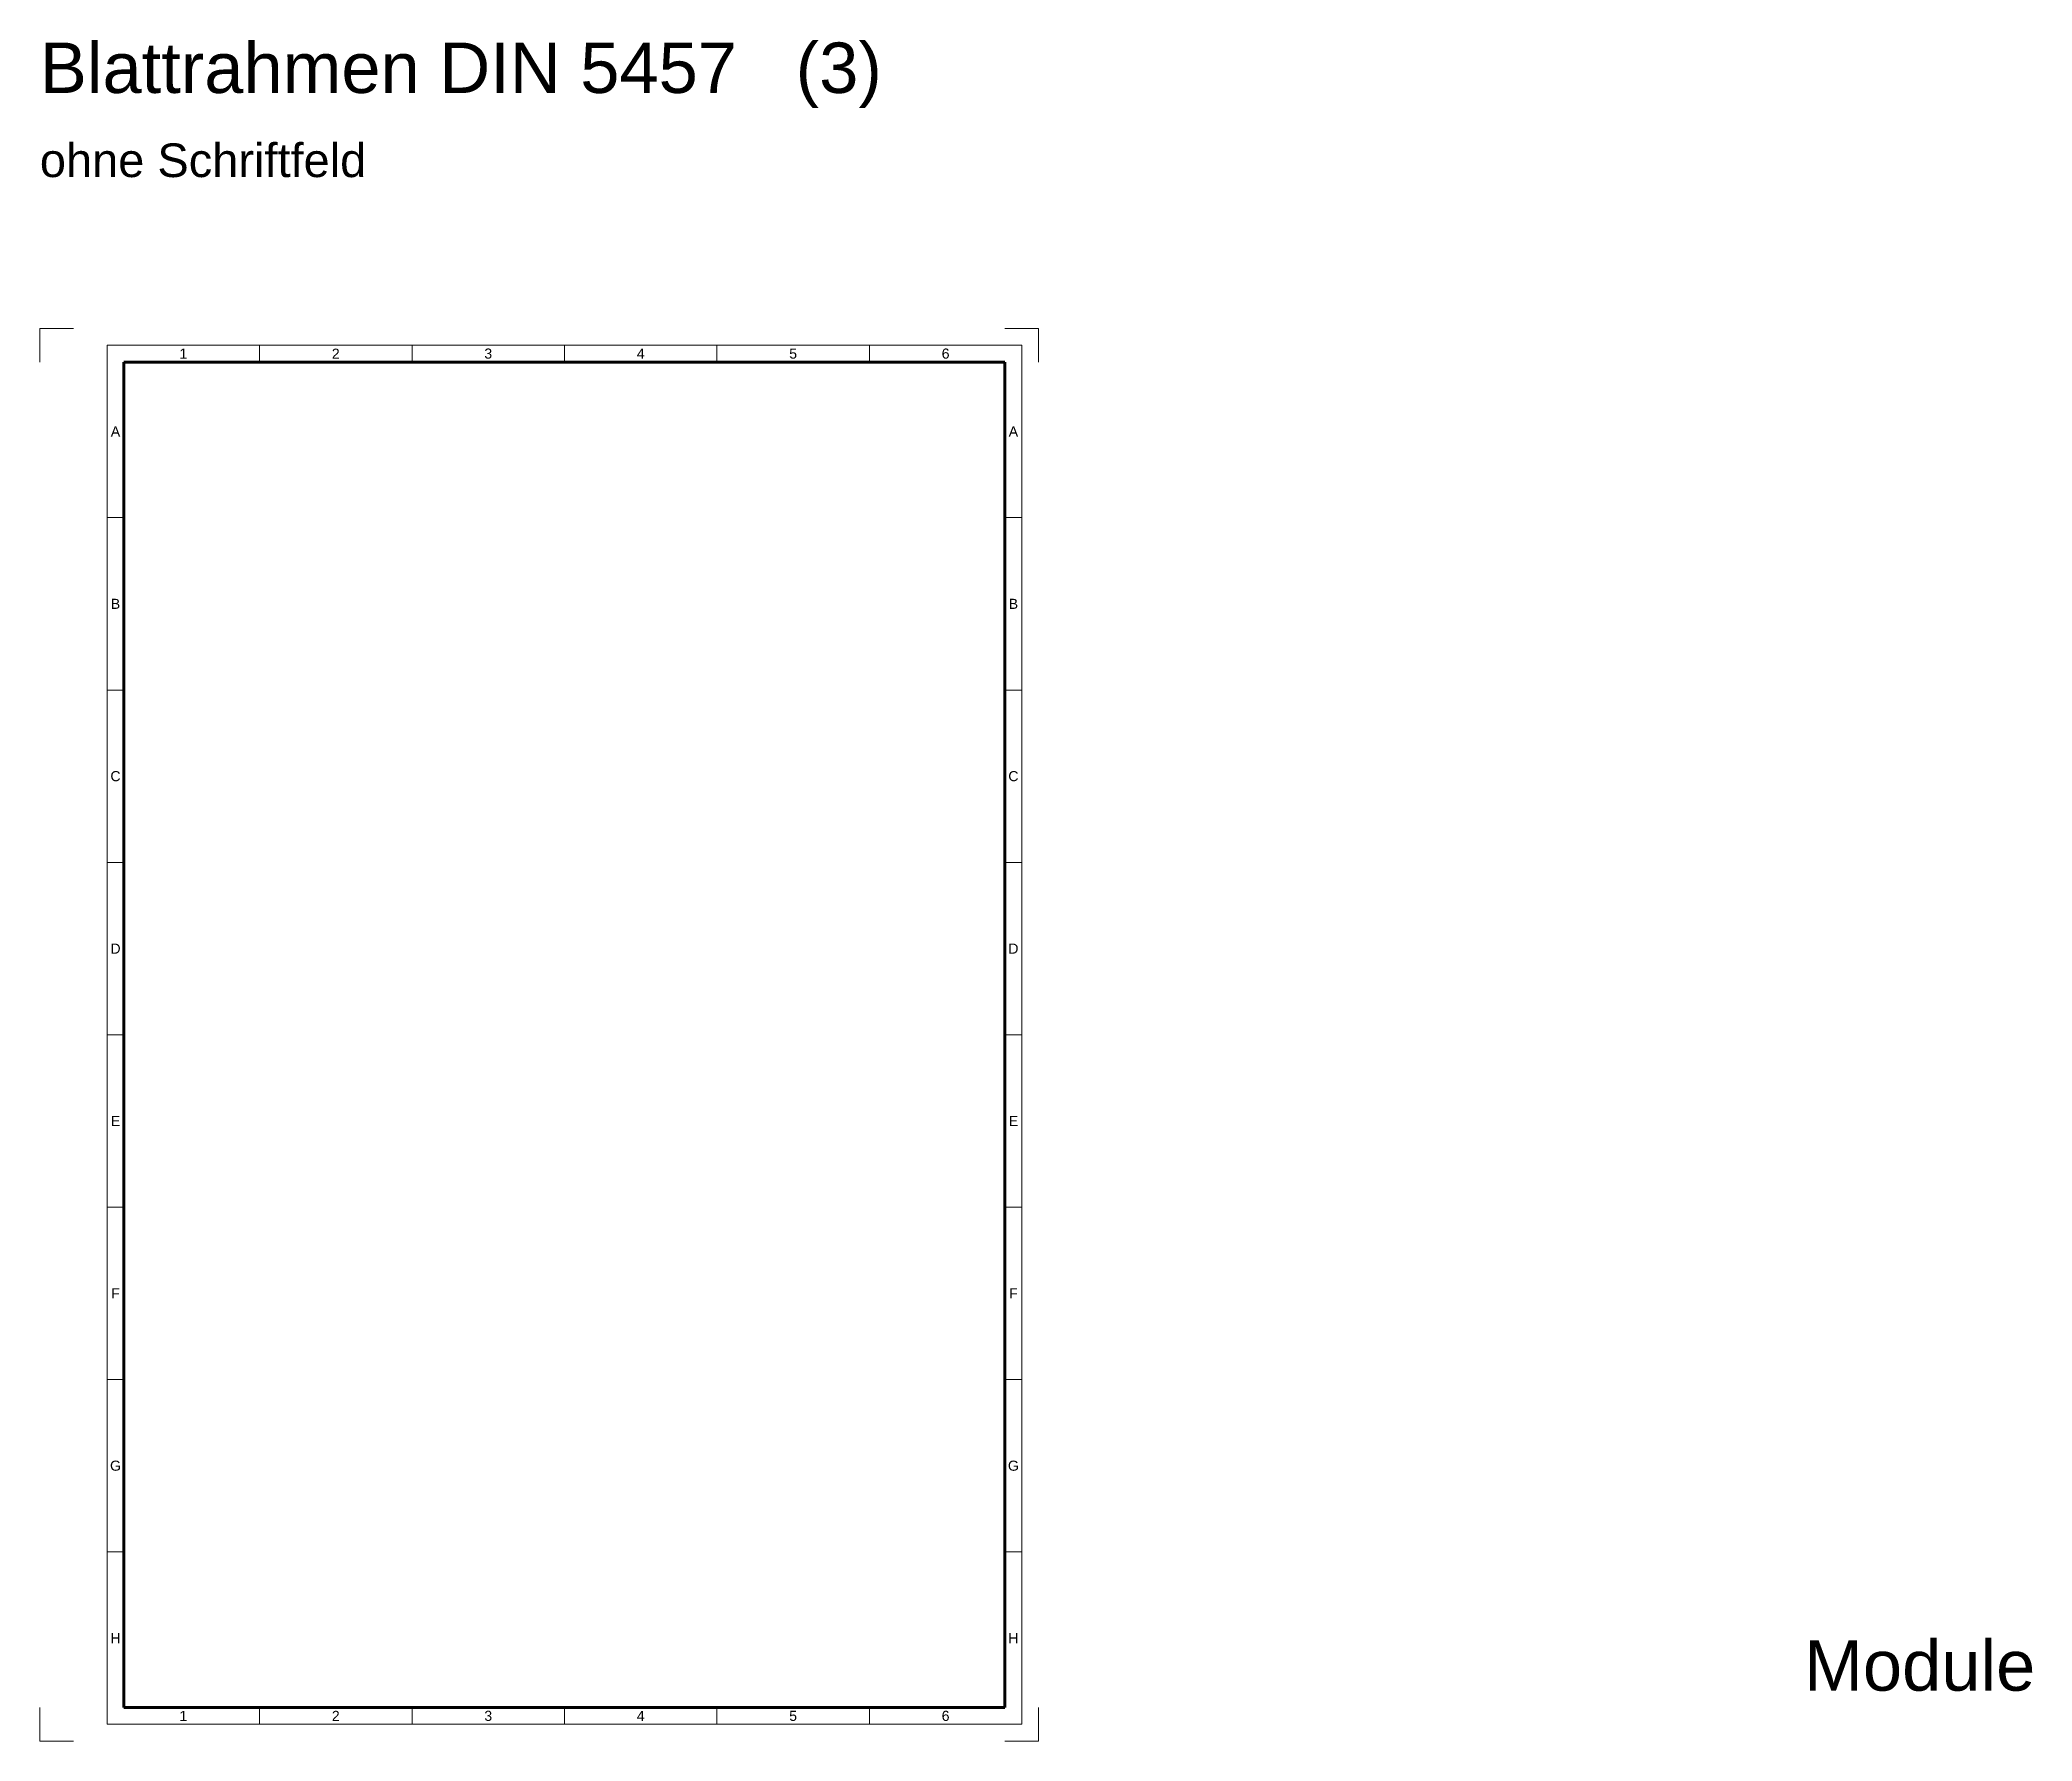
# Model space of a CAD drawing. Header units: millimetres. Extents: x 633 to 4785, y -1154 to 2521.
# Drawn here: x 1812 to 2405, y -200 to 306 of the extents above; entities that cross this region are included whole.
import ezdxf

# ---------------------------------------------------------------- set-up
doc = ezdxf.new("R2010")
doc.units = ezdxf.units.MM
doc.header["$LTSCALE"] = 5
for name, color, linetype, lineweight, true_color in [('_Blattschnitt', 1, 'Continuous', 5, 0xff0000), ('_Legende', 7, 'Continuous', 5, 0x000000), ('_Raster_0.18mm', 94, 'Continuous', 18, 0x008000), ('_Raster_1.00mm', 5, 'Continuous', 100, 0x0000ff), ('_Raster_Einteilung', 7, 'Continuous', 18, 0x000000), ('_Raster_txt', 7, 'Continuous', 5, 0x000000)]:
    doc.layers.add(name, color=color, linetype=linetype, lineweight=lineweight, true_color=true_color)
doc.styles.add('textstyle1141', font='')
doc.styles.add('textstyle1142', font='')
doc.styles.add('textstyle1143', font='')
doc.styles.add('textstyle1144', font='')
doc.styles.add('textstyle1145', font='')
doc.styles.add('textstyle1146', font='')
doc.styles.add('textstyle1147', font='')
doc.styles.add('textstyle1148', font='')
doc.styles.add('textstyle1149', font='')
doc.styles.add('textstyle1150', font='')
doc.styles.add('textstyle1151', font='')
doc.styles.add('textstyle1152', font='')
doc.styles.add('textstyle690', font='')
doc.styles.add('textstyle697', font='')
doc.styles.add('textstyle698', font='')
doc.styles.add('textstyle755', font='')
doc.styles.add('textstyle756', font='')
doc.styles.add('textstyle757', font='')
doc.styles.add('textstyle758', font='')
doc.styles.add('textstyle759', font='')
doc.styles.add('textstyle760', font='')
doc.styles.add('textstyle761', font='')
doc.styles.add('textstyle762', font='')
doc.styles.add('textstyle763', font='')
doc.styles.add('textstyle764', font='')
doc.styles.add('textstyle765', font='')
doc.styles.add('textstyle766', font='')
doc.styles.add('textstyle767', font='')
doc.styles.add('textstyle768', font='')
doc.styles.add('textstyle769', font='')
doc.styles.add('textstyle770', font='')
doc.styles.get('textstyle1141').set_extended_font_data('Arial')
doc.styles.get('textstyle1142').set_extended_font_data('Arial')
doc.styles.get('textstyle1143').set_extended_font_data('Arial')
doc.styles.get('textstyle1144').set_extended_font_data('Arial')
doc.styles.get('textstyle1145').set_extended_font_data('Arial')
doc.styles.get('textstyle1146').set_extended_font_data('Arial')
doc.styles.get('textstyle1147').set_extended_font_data('Arial')
doc.styles.get('textstyle1148').set_extended_font_data('Arial')
doc.styles.get('textstyle1149').set_extended_font_data('Arial')
doc.styles.get('textstyle1150').set_extended_font_data('Arial')
doc.styles.get('textstyle1151').set_extended_font_data('Arial')
doc.styles.get('textstyle1152').set_extended_font_data('Arial')
doc.styles.get('textstyle690').set_extended_font_data('Arial')
doc.styles.get('textstyle697').set_extended_font_data('Arial')
doc.styles.get('textstyle698').set_extended_font_data('Arial')
doc.styles.get('textstyle755').set_extended_font_data('Arial')
doc.styles.get('textstyle756').set_extended_font_data('Arial')
doc.styles.get('textstyle757').set_extended_font_data('Arial')
doc.styles.get('textstyle758').set_extended_font_data('Arial')
doc.styles.get('textstyle759').set_extended_font_data('Arial')
doc.styles.get('textstyle760').set_extended_font_data('Arial')
doc.styles.get('textstyle761').set_extended_font_data('Arial')
doc.styles.get('textstyle762').set_extended_font_data('Arial')
doc.styles.get('textstyle763').set_extended_font_data('Arial')
doc.styles.get('textstyle764').set_extended_font_data('Arial')
doc.styles.get('textstyle765').set_extended_font_data('Arial')
doc.styles.get('textstyle766').set_extended_font_data('Arial')
doc.styles.get('textstyle767').set_extended_font_data('Arial')
doc.styles.get('textstyle768').set_extended_font_data('Arial')
doc.styles.get('textstyle769').set_extended_font_data('Arial')
doc.styles.get('textstyle770').set_extended_font_data('Arial')

msp = doc.modelspace()

# ---------------------------------------------------------------- texts
at = {"layer": '_Legende', "attachment_point": 1}
for s, insert, char_height, style in [('Blattrahmen DIN 5457   (3)', (1812.38, 305.29), 15, 'textstyle697'), ('ohne Schriftfeld', (1812.38, 275.29), 10, 'textstyle690'), ('Module', (2337.03, -169.71), 15, 'textstyle698')]:
    msp.add_mtext(s, dxfattribs=dict(at, insert=insert, char_height=char_height, style=style))
at = {"layer": '_Raster_txt', "char_height": 3, "attachment_point": 5}
for s, insert, style in [('1', (1855.05, 212.79), 'textstyle1141'), ('2', (1900.38, 212.79), 'textstyle1142'), ('3', (1945.72, 212.79), 'textstyle1143'), ('4', (1991.05, 212.79), 'textstyle1144'), ('5', (2036.38, 212.79), 'textstyle1145'), ('6', (2081.72, 212.79), 'textstyle1146'), ('A', (1834.88, 189.66), 'textstyle755'), ('A', (2101.88, 189.66), 'textstyle763'), ('B', (1834.88, 138.41), 'textstyle756'), ('B', (2101.88, 138.41), 'textstyle764'), ('C', (1834.88, 87.16), 'textstyle757'), ('C', (2101.88, 87.16), 'textstyle765'), ('D', (1834.88, 35.91), 'textstyle758'), ('D', (2101.88, 35.91), 'textstyle766'), ('E', (1834.88, -15.34), 'textstyle759'), ('E', (2101.88, -15.34), 'textstyle767'), ('F', (1834.88, -66.59), 'textstyle760'), ('F', (2101.88, -66.59), 'textstyle768'), ('G', (1834.88, -117.84), 'textstyle761'), ('G', (2101.88, -117.84), 'textstyle769'), ('H', (1834.88, -169.09), 'textstyle762'), ('H', (2101.88, -169.09), 'textstyle770'), ('1', (1855.05, -192.21), 'textstyle1147'), ('2', (1900.38, -192.21), 'textstyle1148'), ('3', (1945.72, -192.21), 'textstyle1149'), ('4', (1991.05, -192.21), 'textstyle1150'), ('5', (2036.38, -192.21), 'textstyle1151'), ('6', (2081.72, -192.21), 'textstyle1152')]:
    msp.add_mtext(s, dxfattribs=dict(at, insert=insert, style=style))

# ---------------------------------------------------------------- linework, layer by layer
at = {"layer": '_Blattschnitt'}
for p, q in [((1812.38, 220.29), (1822.38, 220.29)), ((1812.38, 220.29), (1812.38, 210.29)), ((2109.38, 220.29), (2099.38, 220.29)), ((2109.38, 220.29), (2109.38, 210.29)), ((1812.38, -189.71), (1812.38, -199.71)), ((2109.38, -199.71), (2109.38, -189.71)), ((1812.38, -199.71), (1822.38, -199.71)), ((2109.38, -199.71), (2099.38, -199.71))]:
    msp.add_line(p, q, dxfattribs=at)
at = {"layer": '_Raster_0.18mm'}
for p, q in [((1832.38, -194.71), (1832.38, 215.29)), ((1832.38, 215.29), (2104.38, 215.29)), ((2104.38, -194.71), (2104.38, 215.29)), ((1832.38, -194.71), (2104.38, -194.71))]:
    msp.add_line(p, q, dxfattribs=at)
at = {"layer": '_Raster_1.00mm'}
for p, q in [((1837.38, 210.29), (2099.38, 210.29)), ((1837.38, -189.71), (1837.38, 210.29)), ((2099.38, 210.29), (2099.38, -189.71)), ((2099.38, -189.71), (1837.38, -189.71))]:
    msp.add_line(p, q, dxfattribs=at)
at = {"layer": '_Raster_Einteilung'}
for p, q in [((1877.72, 215.29), (1877.72, 210.29)), ((1923.05, 215.29), (1923.05, 210.29)), ((1968.38, 215.29), (1968.38, 210.29)), ((2013.72, 215.29), (2013.72, 210.29)), ((2059.05, 215.29), (2059.05, 210.29)), ((1832.38, 164.04), (1837.38, 164.04)), ((2099.38, 164.04), (2104.38, 164.04)), ((1832.38, 112.79), (1837.38, 112.79)), ((2099.38, 112.79), (2104.38, 112.79)), ((1832.38, 61.54), (1837.38, 61.54)), ((2099.38, 61.54), (2104.38, 61.54)), ((1832.38, 10.29), (1837.38, 10.29)), ((2099.38, 10.29), (2104.38, 10.29)), ((1832.38, -40.96), (1837.38, -40.96)), ((2099.38, -40.96), (2104.38, -40.96)), ((1832.38, -92.21), (1837.38, -92.21)), ((2099.38, -92.21), (2104.38, -92.21)), ((1832.38, -143.46), (1837.38, -143.46)), ((2099.38, -143.46), (2104.38, -143.46)), ((1877.72, -189.71), (1877.72, -194.71)), ((1923.05, -189.71), (1923.05, -194.71)), ((1968.38, -189.71), (1968.38, -194.71)), ((2013.72, -189.71), (2013.72, -194.71)), ((2059.05, -189.71), (2059.05, -194.71))]:
    msp.add_line(p, q, dxfattribs=at)

msp.set_redraw_order([(e.dxf.handle, doc.entitydb.next_handle()) for e in msp.query("TEXT MTEXT ATTDEF DIMENSION ARC_DIMENSION")])  # texts and dimensions are drawn at this point

doc.saveas('drawing.dxf')
